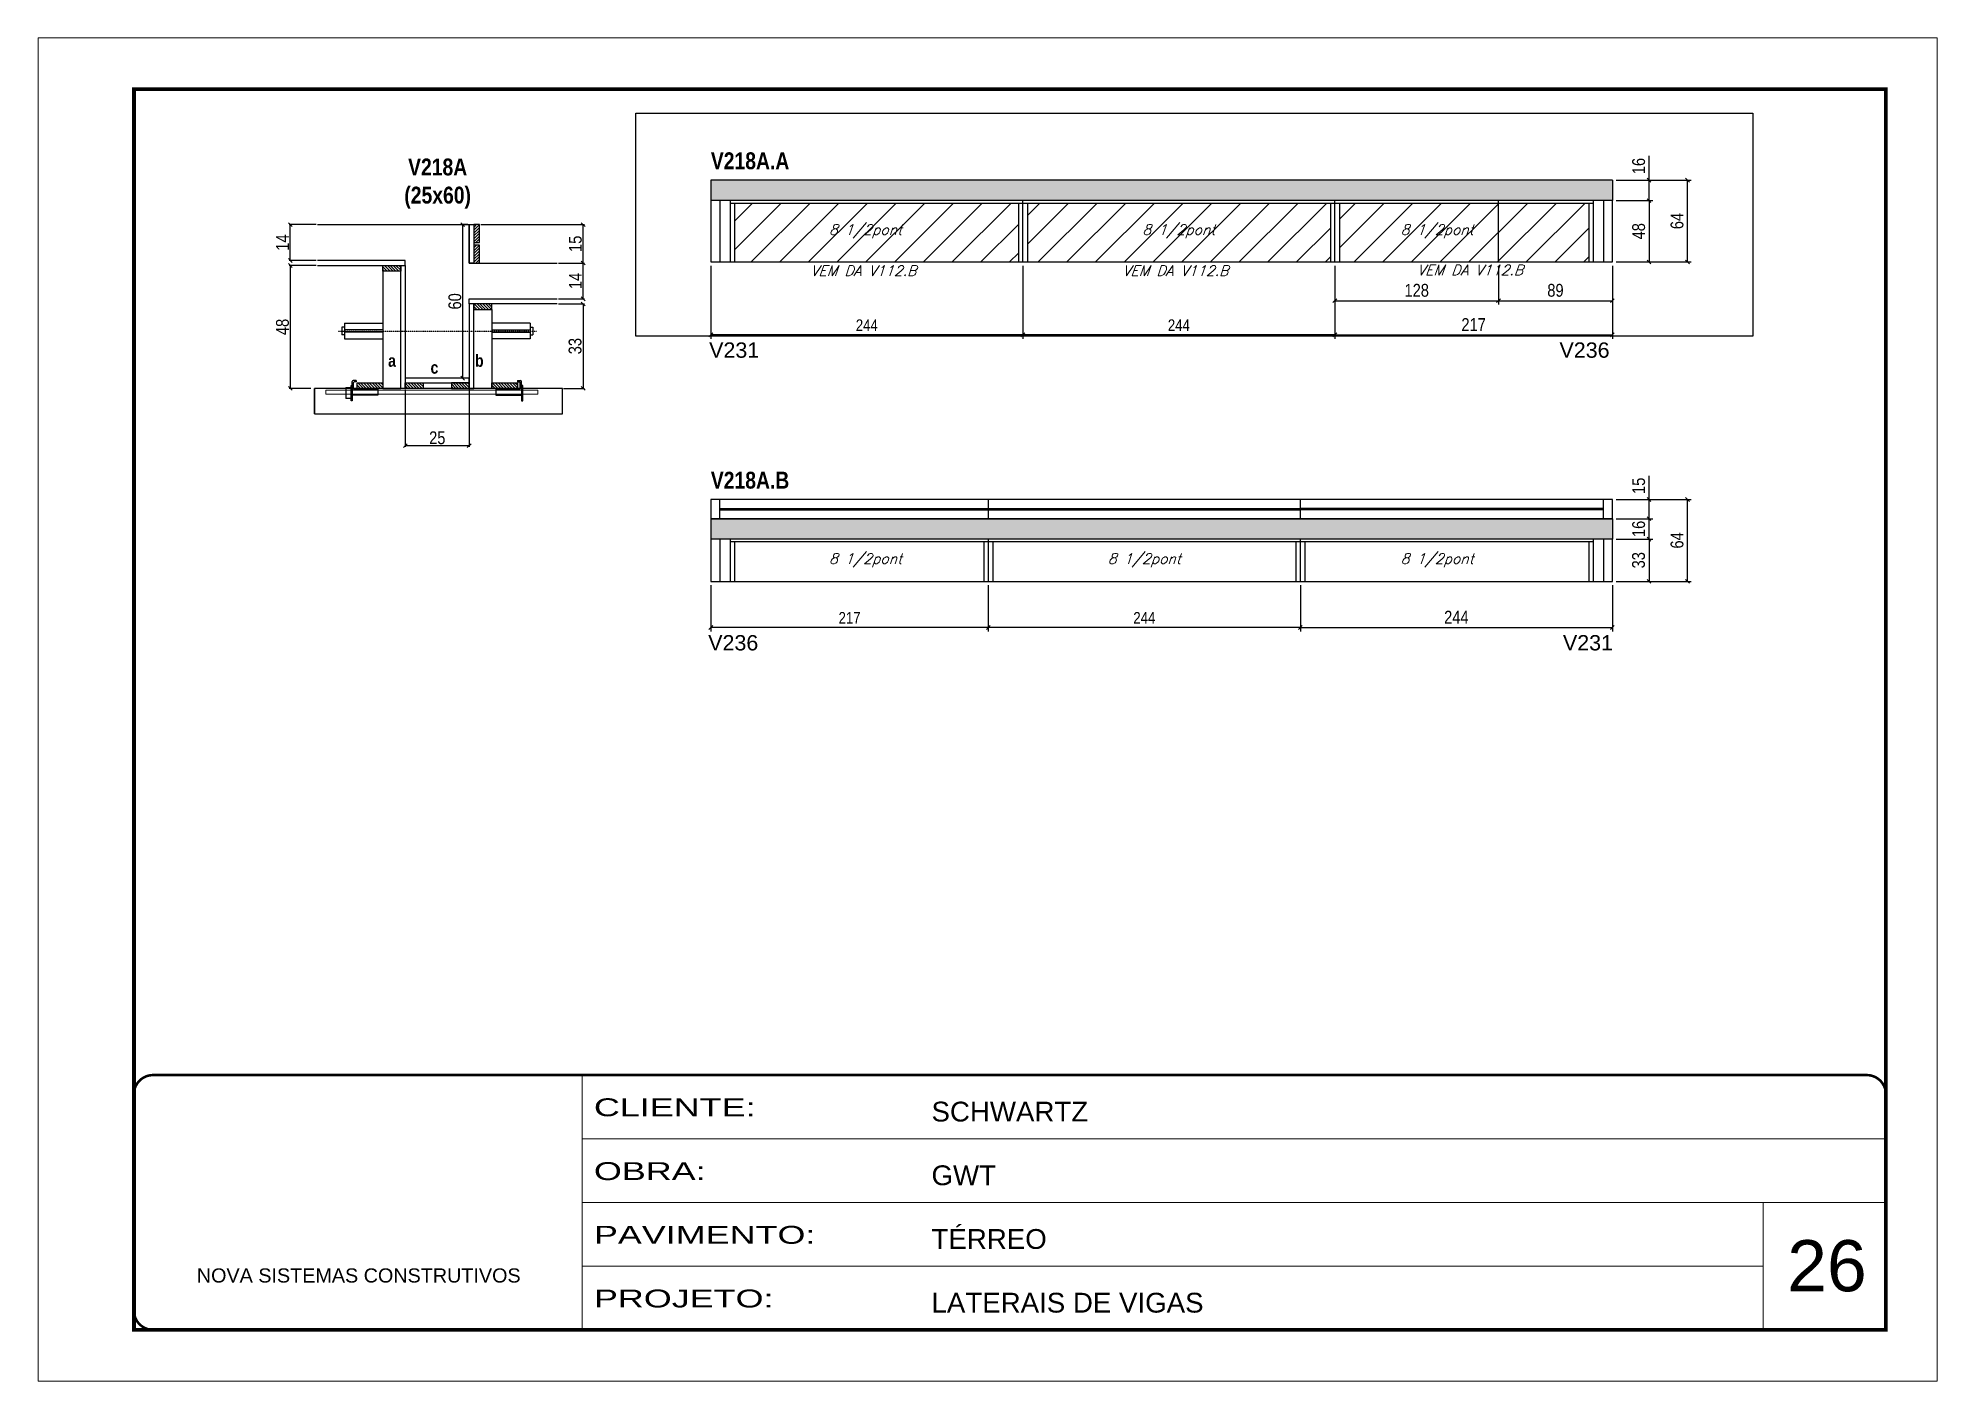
# Model space of a CAD drawing. Extents: x 2603 to 22413, y 1253 to 30260.
# Drawn here: x 4201 to 5686, y 21928 to 22978 of the extents above; entities that cross this region are included whole.
import ezdxf

# ---------------------------------------------------------------- set-up
doc = ezdxf.new("R2010")
doc.units = 0
for name, pattern in [('CONTINUO', [0]), ('DASHED', [0.75, 0.5, -0.25]), ('HIDDEN', [0.375, 0.25, -0.125])]:
    doc.linetypes.add(name, pattern=pattern)
for name, color, linetype in [('5', 5, 'Continuous'), ('barrote', 251, 'Continuous'), ('COTA', 241, 'Continuous'), ('detalhes', 4, 'Continuous'), ('NOMENCLATURA', 7, 'Continuous'), ('Painéis', 200, 'Continuous'), ('presilha', 1, 'Continuous'), ('SARR_2.2x10', 60, 'Continuous'), ('SARR_2.2x7', 40, 'Continuous'), ('SARR_3.5x7', 81, 'Continuous'), ('TENSOR', 3, 'Continuous'), ('texto', 7, 'Continuous')]:
    doc.layers.add(name, color=color, linetype=linetype)
for name, color, linetype, lineweight in [('CARIMBO', 255, 'Continuous', 9), ('CONCRETO', 251, 'Continuous', 25), ('Folhas', 255, 'Continuous', 9), ('Hachura', 251, 'Continuous', 9), ('SARRAFO DE PRESSAO', 251, 'DASHED', 9), ('SCO-___-LAJ', 2, 'Continuous', 0)]:
    doc.layers.add(name, color=color, linetype=linetype, lineweight=lineweight)
doc.styles.add('ARIAL', font='arial.ttf')
doc.styles.add('COTA TECNICA', font='techl___.ttf', dxfattribs={"height": 10})
doc.styles.add('COTA TECNICA 2X', font='techl___.ttf', dxfattribs={"height": 10})
doc.styles.add('COTA TECNICA-50', font='techl___.ttf', dxfattribs={"height": 9})
doc.styles.add('Romans', font='romans.shx')
doc.styles.get("Standard").update_dxf_attribs({"font": 'arial.ttf'})
doc.styles.add('TECNICA', font='techb___.ttf', dxfattribs={"height": 10})
doc.styles.add('Tecnologia', font='')
doc.styles.get('Tecnologia').set_extended_font_data('Forgotten Futurist')
doc.dimstyles.new('COTA PAINEL-50', dxfattribs={"dimtxt": 9, "dimasz": 3, "dimexe": 3, "dimexo": 3, "dimgap": 3, "dimtad": 1, "dimdec": 1, "dimzin": 12, "dimdsep": 46, "dimtxsty": 'COTA TECNICA-50', "dimblk1": 'OBLIQUE', "dimblk2": 'OBLIQUE', "dimsah": 1, "dimcen": 0.9, "dimclrd": 4, "dimclre": 4, "dimclrt": 240, "dimadec": 1, "dimazin": 3, "dimtfac": 1, "dimtdec": 1, "dimtmove": 0, "dimatfit": 3, "dimfxl": 1, "dimtolj": 1, "dimtzin": 12, "dimarcsym": 0})
doc.dimstyles.new('PAINEL', dxfattribs={"dimtxt": 10, "dimasz": 3, "dimexe": 3, "dimexo": 3, "dimgap": 3, "dimtad": 1, "dimdec": 1, "dimzin": 12, "dimdsep": 46, "dimtxsty": 'COTA TECNICA', "dimblk1": 'OBLIQUE', "dimblk2": 'OBLIQUE', "dimsah": 1, "dimcen": 0.9, "dimclrd": 4, "dimclre": 4, "dimclrt": 240, "dimadec": 1, "dimazin": 3, "dimtfac": 1, "dimtdec": 1, "dimtmove": 0, "dimatfit": 3, "dimfxl": 1, "dimtolj": 1, "dimtzin": 12, "dimarcsym": 0})
doc.dimstyles.new('SECAO', dxfattribs={"dimscale": 0.333333, "dimtxt": 5, "dimasz": 9, "dimexe": 3, "dimexo": 3, "dimgap": 3, "dimtad": 1, "dimdec": 1, "dimlfac": 0.5, "dimzin": 12, "dimdsep": 46, "dimtxsty": 'COTA TECNICA 2X', "dimblk1": 'OBLIQUE', "dimblk2": 'OBLIQUE', "dimsah": 1, "dimcen": 0.9, "dimclrd": 4, "dimclre": 4, "dimclrt": 240, "dimadec": 1, "dimazin": 3, "dimtfac": 1, "dimtdec": 1, "dimtmove": 0, "dimatfit": 3, "dimfxl": 1, "dimtolj": 1, "dimtzin": 12, "dimarcsym": 0})

msp = doc.modelspace()

# ---------------------------------------------------------------- texts
at = {"layer": '5', "linetype": 'Continuous'}
for s, rotation, p in [('V231', 359.99996, (4726.3, 22727.73)), ('V236', 359.99996, (5391.25, 22727.73)), ('V236', 0.00004, (4725.58, 22498.91)), ('V231', 0.00004, (5393.96, 22498.91))]:
    msp.add_text(s, height=12, rotation=rotation, dxfattribs=at).set_placement(p)
at = {"layer": 'CARIMBO', "style": 'ARIAL'}
msp.add_text('26', height=40, dxfattribs=at).set_placement((5569.33, 21997.87))
at = {"layer": 'detalhes', "style": 'TECNICA'}
for s, p in [('a', (4475.24, 22720.68)), ('c', (4508.45, 22715.26)), ('b', (4543.22, 22720.67))]:
    msp.add_text(s, height=9.6, dxfattribs=at).set_placement(p)
at = {"layer": 'NOMENCLATURA', "style": 'TECNICA'}
for s, p in [('V218A.A', (4727.63, 22875.12)), ('V218A.B', (4727.63, 22625.41))]:
    msp.add_text(s, height=13.2, dxfattribs=at).set_placement(p)
at = {"layer": 'NOMENCLATURA', "insert": (4514, 22883.48), "char_height": 13.2, "attachment_point": 2, "style": 'TECNICA'}
msp.add_mtext_dynamic_manual_height_columns('V218A\\P(25x60)', width=300.2766, gutter_width=1, heights=[0], dxfattribs=at)
at = {"layer": 'texto', "color": 2, "char_height": 8, "attachment_point": 5, "style": 'Romans'}
for s, insert in [('{\\Q19;\\C256;8 1/2pont}', (4848.63, 22826.6)), ('{\\Q19;\\C256;8 1/2pont}', (5093.63, 22826.6)), ('{\\Q19;\\C256;8 1/2pont}', (5295.63, 22826.6)), ('{\\Q19;\\C256;VEM DA V112.B}', (4846.89, 22795.8)), ('{\\Q19;\\C256;VEM DA V112.B}', (5090.89, 22795.8)), ('{\\Q19;\\C256;VEM DA V112.B}', (5321.39, 22796.31)), ('{\\Q19;\\C256;8 1/2pont}', (4848.63, 22569.39)), ('{\\Q19;\\C256;8 1/2pont}', (5066.63, 22569.39)), ('{\\Q19;\\C256;8 1/2pont}', (5295.63, 22569.39))]:
    msp.add_mtext(s, dxfattribs=dict(at, insert=insert))

# ---------------------------------------------------------------- blocks, each defined once
blk = doc.blocks.new('9999999999')
at = {"color": 30, "linetype": 'CONTINUO'}
for p, q in [((98564.6, 34230.2), (98564.6, 34429.4)), ((98564.6, 34379.6), (99584, 34379.6)), ((98564.6, 34329.8), (99488, 34329.8)), ((99584, 34329.8), (99488, 34329.8)), ((99488, 34329.8), (99488, 34230.2)), ((98564.6, 34280), (99488, 34280))]:
    blk.add_line(p, q, dxfattribs=at)
at = {"color": 30, "linetype": 'CONTINUO', "const_width": 2}
blk.add_lwpolyline([(99584, 34230.2), (99584, 34414.4, 0.414214), (99569, 34429.4), (98229, 34429.4, 0.414214), (98214, 34414.4), (98214, 34245.2, 0.414214), (98229, 34230.2), (99584, 34230.2)], format="xyb", dxfattribs=at)
at = {"layer": 'Folhas'}
blk.add_lwpolyline([(98139, 34190.2), (99624, 34190.2), (99624, 35240.2), (98139, 35240.2)], close=True, dxfattribs=at)
at = {"layer": 'Folhas', "color": 30, "const_width": 3}
blk.add_lwpolyline([(98214, 34230.2), (99584, 34230.2), (99584, 35200.2), (98214, 35200.2)], close=True, dxfattribs=at)
at = {"color": 7, "linetype": 'Continuous', "ltscale": 5, "style": 'ARIAL'}
for s, height, p in [('SCHWARTZ', 15.48, (98837.7, 34393.1)), ('GWT', 15.48, (98837.7, 34343.3)), ('TÉRREO', 15.48, (98837.7, 34293.5)), ('NOVA SISTEMAS CONSTRUTIVOS', 11.059, (98263.2, 34267.2)), ('LATERAIS DE VIGAS', 15.483, (98837.7, 34243.7))]:
    blk.add_text(s, height=height, dxfattribs=at).set_placement(p)
at = {"layer": 'Folhas', "color": 7, "style": 'Tecnologia', "width": 1.5}
for s, p in [('CLIENTE:', (98573.7, 34397.2)), ('OBRA:', (98573.7, 34347.3)), ('PAVIMENTO:', (98573.7, 34297.5)), ('PROJETO:', (98573.7, 34247.7))]:
    blk.add_text(s, height=14, dxfattribs=at).set_placement(p)
blk = doc.blocks.new('PRESILHA METÁLICA 1')
at = {"layer": 'presilha'}
for p, q in [((0, 13), (6, 13)), ((0, 13), (0, 0)), ((6, 0), (0, 0)), ((6, 15.5), (7.5, 15.5)), ((6, -2.5), (6, 15.5)), ((6, 13), (6, 0)), ((7.5, 10.6), (7.5, 19.9)), ((7.5, 15.5), (7.5, -2.5)), ((37.5, 4.1), (7.5, 4.1)), ((12, 21), (8.6, 21)), ((9, 11.6), (9, 18.9)), ((12, 19.5), (9.6, 19.5)), ((37.5, 11), (9.6, 11)), ((12, 21), (12, 19.5)), ((37.5, 11), (37.5, 4.1)), ((7.5, -2.5), (6, -2.5))]:
    blk.add_line(p, q, dxfattribs=at)
for centre, radius, start, end in [((8.6, 19.9), 1.14, 90, 180), ((9.6, 18.9), 0.57, 90, 180), ((9.6, 11.6), 0.57, 180, 270)]:
    blk.add_arc(centre, radius, start, end, dxfattribs=at)
blk = doc.blocks.new('PRESILHA METÁLICA 2')
at = {"layer": 'presilha'}
for p, q in [((-5.2, 23.5), (-5.2, 22)), ((-5.2, 23.5), (-1.9, 23.5)), ((-0.8, 14.6), (-0.8, 22.4)), ((-30.8, 13.5), (-30.8, 6.6)), ((-30.8, 13.5), (-2.8, 13.5)), ((-30.8, 6.6), (-0.8, 6.6)), ((-5.2, 22), (-2.8, 22)), ((-2.2, 14.1), (-2.2, 21.4)), ((0.8, 18), (-0.8, 18)), ((-0.8, 18), (-0.8, 0)), ((-0.8, 0), (0.8, 0)), ((0.8, 0), (0.8, 18))]:
    blk.add_line(p, q, dxfattribs=at)
for centre, radius, start, end in [((-1.9, 22.4), 1.14, 0, 90), ((-2.8, 21.4), 0.57, 0, 90), ((-2.8, 14.1), 0.57, 270, 0)]:
    blk.add_arc(centre, radius, start, end, dxfattribs=at)
blk = doc.blocks.new('_Oblique')
at = {"color": 0, "linetype": 'ByBlock', "lineweight": -2}
blk.add_line((-0.5, -0.5), (0.5, 0.5), dxfattribs=at)
blk = doc.blocks.new('*D487')
at = {"layer": 'COTA', "color": 4, "lineweight": -2, "transparency": 16777216}
for p, q in [((4608.4, 22769.8), (4628.8, 22769.8)), ((4627.8, 22769.8), (4627.8, 22703.8)), ((4612.5, 22703.8), (4628.8, 22703.8))]:
    blk.add_line(p, q, dxfattribs=at)
at = {"layer": 'Defpoints', "color": 0, "transparency": 16777216}
for p in [(4607.4, 22769.8), (4611.5, 22703.8), (4627.8, 22703.8)]:
    blk.add_point(p, dxfattribs=at)
at = {"layer": 'COTA', "color": 4, "lineweight": -2, "transparency": 16777216, "xscale": 3, "yscale": 3, "zscale": 3}
for p, rotation in [((4627.8, 22769.8), 90), ((4627.8, 22703.8), 270)]:
    blk.add_blockref('_Oblique', p, dxfattribs=dict(at, rotation=rotation))
at = {"layer": 'COTA', "color": 240, "transparency": 16777216, "insert": (4621.5, 22736.8), "char_height": 10, "attachment_point": 5, "rotation": 90, "style": 'COTA TECNICA 2X'}
blk.add_mtext('\\A1;33', dxfattribs=at)
blk = doc.blocks.new('*D488')
at = {"layer": 'COTA', "color": 4, "lineweight": -2, "transparency": 16777216}
for p, q in [((4608.4, 22801.8), (4628.8, 22801.8)), ((4627.8, 22773.8), (4627.8, 22801.8)), ((4608.4, 22773.8), (4628.8, 22773.8))]:
    blk.add_line(p, q, dxfattribs=at)
at = {"layer": 'Defpoints', "color": 0, "transparency": 16777216}
for p in [(4607.4, 22801.8), (4627.8, 22801.8), (4607.4, 22773.8)]:
    blk.add_point(p, dxfattribs=at)
at = {"layer": 'COTA', "color": 4, "lineweight": -2, "transparency": 16777216, "xscale": 3, "yscale": 3, "zscale": 3}
for p, rotation in [((4627.8, 22801.8), 90), ((4627.8, 22773.8), 270)]:
    blk.add_blockref('_Oblique', p, dxfattribs=dict(at, rotation=rotation))
at = {"layer": 'COTA', "color": 240, "transparency": 16777216, "insert": (4621.7, 22787.8), "char_height": 10, "attachment_point": 5, "rotation": 90, "style": 'COTA TECNICA 2X'}
blk.add_mtext('\\A1;14', dxfattribs=at)
blk = doc.blocks.new('*D489')
at = {"layer": 'COTA', "color": 4, "lineweight": -2, "transparency": 16777216}
for p, q in [((4419, 22799.8), (4397.8, 22799.8)), ((4398.8, 22799.8), (4398.8, 22703.8)), ((4414.9, 22703.8), (4397.8, 22703.8))]:
    blk.add_line(p, q, dxfattribs=at)
at = {"layer": 'Defpoints', "color": 0, "transparency": 16777216}
for p in [(4420, 22799.8), (4398.8, 22703.8), (4415.9, 22703.8)]:
    blk.add_point(p, dxfattribs=at)
at = {"layer": 'COTA', "color": 4, "lineweight": -2, "transparency": 16777216, "xscale": 3, "yscale": 3, "zscale": 3}
for p, rotation in [((4398.8, 22799.8), 90), ((4398.8, 22703.8), 270)]:
    blk.add_blockref('_Oblique', p, dxfattribs=dict(at, rotation=rotation))
at = {"layer": 'COTA', "color": 240, "transparency": 16777216, "insert": (4392.7, 22751.8), "char_height": 10, "attachment_point": 5, "rotation": 90, "style": 'COTA TECNICA 2X'}
blk.add_mtext('\\A1;48', dxfattribs=at)
blk = doc.blocks.new('*D2631')
at = {"layer": 'COTA', "color": 4, "lineweight": -2, "transparency": 16777216}
for p, q in [((4537.7, 22831.8), (4532.6, 22831.8)), ((4533.6, 22711.8), (4533.6, 22831.8)), ((4537.7, 22711.8), (4532.6, 22711.8))]:
    blk.add_line(p, q, dxfattribs=at)
at = {"layer": 'Defpoints', "color": 0, "transparency": 16777216}
for p in [(4533.6, 22831.8), (4538.7, 22831.8), (4538.7, 22711.8)]:
    blk.add_point(p, dxfattribs=at)
at = {"layer": 'COTA', "color": 4, "lineweight": -2, "transparency": 16777216, "xscale": 3, "yscale": 3, "zscale": 3}
for p, rotation in [((4533.6, 22831.8), 90), ((4533.6, 22711.8), 270)]:
    blk.add_blockref('_Oblique', p, dxfattribs=dict(at, rotation=rotation))
at = {"layer": 'COTA', "color": 240, "transparency": 16777216, "insert": (4527.5, 22771.8), "char_height": 10, "attachment_point": 5, "rotation": 90, "style": 'COTA TECNICA 2X'}
blk.add_mtext('\\A1;60', dxfattribs=at)
blk = doc.blocks.new('*D2632')
at = {"layer": 'COTA', "color": 4, "lineweight": -2, "transparency": 16777216}
for p, q in [((4419, 22831.8), (4397.8, 22831.8)), ((4398.8, 22803.8), (4398.8, 22831.8)), ((4419, 22803.8), (4397.8, 22803.8))]:
    blk.add_line(p, q, dxfattribs=at)
at = {"layer": 'Defpoints', "color": 0, "transparency": 16777216}
for p in [(4398.8, 22831.8), (4420, 22831.8), (4420, 22803.8)]:
    blk.add_point(p, dxfattribs=at)
at = {"layer": 'COTA', "color": 4, "lineweight": -2, "transparency": 16777216, "xscale": 3, "yscale": 3, "zscale": 3}
for p, rotation in [((4398.8, 22831.8), 90), ((4398.8, 22803.8), 270)]:
    blk.add_blockref('_Oblique', p, dxfattribs=dict(at, rotation=rotation))
at = {"layer": 'COTA', "color": 240, "transparency": 16777216, "insert": (4392.7, 22817.8), "char_height": 10, "attachment_point": 5, "rotation": 90, "style": 'COTA TECNICA 2X'}
blk.add_mtext('\\A1;14', dxfattribs=at)
blk = doc.blocks.new('*D2633')
at = {"layer": 'COTA', "color": 4, "lineweight": -2, "transparency": 16777216}
for p, q in [((4488.7, 22702.8), (4488.7, 22658)), ((4538.7, 22702.8), (4538.7, 22658)), ((4488.7, 22659), (4538.7, 22659))]:
    blk.add_line(p, q, dxfattribs=at)
at = {"layer": 'Defpoints', "color": 0, "transparency": 16777216}
for p in [(4488.7, 22703.8), (4538.7, 22703.8), (4538.7, 22659)]:
    blk.add_point(p, dxfattribs=at)
at = {"layer": 'COTA', "color": 4, "lineweight": -2, "transparency": 16777216, "xscale": 3, "yscale": 3, "zscale": 3, "rotation": 180}
blk.add_blockref('_Oblique', (4488.7, 22659), dxfattribs=at)
at = {"layer": 'COTA', "color": 4, "lineweight": -2, "transparency": 16777216, "xscale": 3, "yscale": 3, "zscale": 3}
blk.add_blockref('_Oblique', (4538.7, 22659), dxfattribs=at)
at = {"layer": 'COTA', "color": 240, "transparency": 16777216, "insert": (4513.7, 22665.1), "char_height": 10, "attachment_point": 5, "style": 'COTA TECNICA 2X'}
blk.add_mtext('\\A1;25', dxfattribs=at)
blk = doc.blocks.new('*D2634')
at = {"layer": 'COTA', "color": 4, "lineweight": -2, "transparency": 16777216}
for p, q in [((4547.7, 22831.8), (4628.8, 22831.8)), ((4627.8, 22801.8), (4627.8, 22831.8)), ((4608.4, 22801.8), (4628.8, 22801.8))]:
    blk.add_line(p, q, dxfattribs=at)
at = {"layer": 'Defpoints', "color": 0, "transparency": 16777216}
for p in [(4546.7, 22831.8), (4627.8, 22831.8), (4607.4, 22801.8)]:
    blk.add_point(p, dxfattribs=at)
at = {"layer": 'COTA', "color": 4, "lineweight": -2, "transparency": 16777216, "xscale": 3, "yscale": 3, "zscale": 3}
for p, rotation in [((4627.8, 22831.8), 90), ((4627.8, 22801.8), 270)]:
    blk.add_blockref('_Oblique', p, dxfattribs=dict(at, rotation=rotation))
at = {"layer": 'COTA', "color": 240, "transparency": 16777216, "insert": (4621.7, 22816.8), "char_height": 10, "attachment_point": 5, "rotation": 90, "style": 'COTA TECNICA 2X'}
blk.add_mtext('\\A1;15', dxfattribs=at)
blk = doc.blocks.new('*D490')
at = {"layer": 'COTA', "color": 4, "linetype": 'ByBlock', "lineweight": -2, "transparency": 16777216}
for p, q in [((4971.6, 22799.6), (4971.6, 22742.6)), ((5215.6, 22799.6), (5215.6, 22742.6)), ((5215.6, 22745.6), (4971.6, 22745.6))]:
    blk.add_line(p, q, dxfattribs=at)
at = {"layer": 'Defpoints', "color": 0, "linetype": 'ByBlock', "transparency": 16777216}
for p in [(4971.6, 22802.6), (5215.6, 22802.6), (4971.6, 22745.6)]:
    blk.add_point(p, dxfattribs=at)
at = {"layer": 'COTA', "color": 4, "linetype": 'ByBlock', "lineweight": -2, "transparency": 16777216, "xscale": 3, "yscale": 3, "zscale": 3, "rotation": 180}
blk.add_blockref('_Oblique', (4971.6, 22745.6), dxfattribs=at)
at = {"layer": 'COTA', "color": 4, "linetype": 'ByBlock', "lineweight": -2, "transparency": 16777216, "xscale": 3, "yscale": 3, "zscale": 3}
blk.add_blockref('_Oblique', (5215.6, 22745.6), dxfattribs=at)
at = {"layer": 'COTA', "color": 240, "linetype": 'ByBlock', "transparency": 16777216, "insert": (5093.6, 22753.2), "char_height": 9, "attachment_point": 5, "style": 'COTA TECNICA-50'}
blk.add_mtext('\\A1;244', dxfattribs=at)
blk = doc.blocks.new('*D2635')
at = {"layer": 'COTA', "color": 4, "linetype": 'ByBlock', "lineweight": -2, "transparency": 16777216}
for p, q in [((4727.6, 22799.6), (4727.6, 22742.6)), ((4971.6, 22799.6), (4971.6, 22742.6)), ((4971.6, 22745.6), (4727.6, 22745.6))]:
    blk.add_line(p, q, dxfattribs=at)
at = {"layer": 'Defpoints', "color": 0, "linetype": 'ByBlock', "transparency": 16777216}
for p in [(4727.6, 22802.6), (4971.6, 22802.6), (4727.6, 22745.6)]:
    blk.add_point(p, dxfattribs=at)
at = {"layer": 'COTA', "color": 4, "linetype": 'ByBlock', "lineweight": -2, "transparency": 16777216, "xscale": 3, "yscale": 3, "zscale": 3, "rotation": 180}
blk.add_blockref('_Oblique', (4727.6, 22745.6), dxfattribs=at)
at = {"layer": 'COTA', "color": 4, "linetype": 'ByBlock', "lineweight": -2, "transparency": 16777216, "xscale": 3, "yscale": 3, "zscale": 3}
blk.add_blockref('_Oblique', (4971.6, 22745.6), dxfattribs=at)
at = {"layer": 'COTA', "color": 240, "linetype": 'ByBlock', "transparency": 16777216, "insert": (4849.6, 22753.2), "char_height": 9, "attachment_point": 5, "style": 'COTA TECNICA-50'}
blk.add_mtext('\\A1;244', dxfattribs=at)
blk = doc.blocks.new('*D2636')
at = {"layer": 'COTA', "color": 4, "linetype": 'ByBlock', "lineweight": -2, "transparency": 16777216}
for p, q in [((5215.6, 22799.6), (5215.6, 22742.6)), ((5432.6, 22799.6), (5432.6, 22742.6)), ((5215.6, 22745.6), (5432.6, 22745.6))]:
    blk.add_line(p, q, dxfattribs=at)
at = {"layer": 'Defpoints', "color": 0, "linetype": 'ByBlock', "transparency": 16777216}
for p in [(5215.6, 22802.6), (5432.6, 22802.6), (5432.6, 22745.6)]:
    blk.add_point(p, dxfattribs=at)
at = {"layer": 'COTA', "color": 4, "linetype": 'ByBlock', "lineweight": -2, "transparency": 16777216, "xscale": 3, "yscale": 3, "zscale": 3, "rotation": 180}
blk.add_blockref('_Oblique', (5215.6, 22745.6), dxfattribs=at)
at = {"layer": 'COTA', "color": 4, "linetype": 'ByBlock', "lineweight": -2, "transparency": 16777216, "xscale": 3, "yscale": 3, "zscale": 3}
blk.add_blockref('_Oblique', (5432.6, 22745.6), dxfattribs=at)
at = {"layer": 'COTA', "color": 240, "linetype": 'ByBlock', "transparency": 16777216, "insert": (5324.1, 22753.7), "char_height": 10, "attachment_point": 5, "style": 'COTA TECNICA'}
blk.add_mtext('\\A1;217', dxfattribs=at)
blk = doc.blocks.new('*D2637')
at = {"layer": 'COTA', "color": 4, "linetype": 'ByBlock', "lineweight": -2, "transparency": 16777216}
for p, q in [((5435.6, 22850.6), (5464.3, 22850.6)), ((5461.3, 22850.6), (5461.3, 22802.6)), ((5435.6, 22802.6), (5464.3, 22802.6))]:
    blk.add_line(p, q, dxfattribs=at)
at = {"layer": 'Defpoints', "color": 0, "linetype": 'ByBlock', "transparency": 16777216}
for p in [(5432.6, 22850.6), (5432.6, 22802.6), (5461.3, 22802.6)]:
    blk.add_point(p, dxfattribs=at)
at = {"layer": 'COTA', "color": 4, "linetype": 'ByBlock', "lineweight": -2, "transparency": 16777216, "xscale": 3, "yscale": 3, "zscale": 3}
for p, rotation in [((5461.3, 22850.6), 90), ((5461.3, 22802.6), 270)]:
    blk.add_blockref('_Oblique', p, dxfattribs=dict(at, rotation=rotation))
at = {"layer": 'COTA', "color": 240, "linetype": 'ByBlock', "transparency": 16777216, "insert": (5453.2, 22826.6), "char_height": 10, "attachment_point": 5, "rotation": 90, "style": 'COTA TECNICA'}
blk.add_mtext('\\A1;48', dxfattribs=at)
blk = doc.blocks.new('*D2638')
at = {"layer": 'COTA', "color": 4, "linetype": 'ByBlock', "lineweight": -2, "transparency": 16777216}
for p, q in [((5461.3, 22866.6), (5461.3, 22885.6)), ((5435.6, 22866.6), (5464.3, 22866.6)), ((5461.3, 22850.6), (5461.3, 22866.6)), ((5435.6, 22850.6), (5464.3, 22850.6))]:
    blk.add_line(p, q, dxfattribs=at)
at = {"layer": 'Defpoints', "color": 0, "linetype": 'ByBlock', "transparency": 16777216}
for p in [(5432.6, 22866.6), (5461.3, 22866.6), (5432.6, 22850.6)]:
    blk.add_point(p, dxfattribs=at)
at = {"layer": 'COTA', "color": 4, "linetype": 'ByBlock', "lineweight": -2, "transparency": 16777216, "xscale": 3, "yscale": 3, "zscale": 3}
for p, rotation in [((5461.3, 22866.6), 90), ((5461.3, 22850.6), 270)]:
    blk.add_blockref('_Oblique', p, dxfattribs=dict(at, rotation=rotation))
at = {"layer": 'COTA', "color": 240, "linetype": 'ByBlock', "transparency": 16777216, "insert": (5453.2, 22877.6), "char_height": 10, "attachment_point": 5, "rotation": 90, "style": 'COTA TECNICA'}
blk.add_mtext('\\A1;16', dxfattribs=at)
blk = doc.blocks.new('*D2639')
at = {"layer": 'COTA', "color": 4, "linetype": 'ByBlock', "lineweight": -2, "transparency": 16777216}
for p, q in [((5435.6, 22866.6), (5494.3, 22866.6)), ((5491.3, 22802.6), (5491.3, 22866.6)), ((5435.6, 22802.6), (5494.3, 22802.6))]:
    blk.add_line(p, q, dxfattribs=at)
at = {"layer": 'Defpoints', "color": 0, "linetype": 'ByBlock', "transparency": 16777216}
for p in [(5432.6, 22866.6), (5491.3, 22866.6), (5432.6, 22802.6)]:
    blk.add_point(p, dxfattribs=at)
at = {"layer": 'COTA', "color": 4, "linetype": 'ByBlock', "lineweight": -2, "transparency": 16777216, "xscale": 3, "yscale": 3, "zscale": 3}
for p, rotation in [((5491.3, 22866.6), 90), ((5491.3, 22802.6), 270)]:
    blk.add_blockref('_Oblique', p, dxfattribs=dict(at, rotation=rotation))
at = {"layer": 'COTA', "color": 240, "linetype": 'ByBlock', "transparency": 16777216, "insert": (5483.2, 22834.6), "char_height": 10, "attachment_point": 5, "rotation": 90, "style": 'COTA TECNICA'}
blk.add_mtext('\\A1;64', dxfattribs=at)
blk = doc.blocks.new('*D491')
at = {"layer": 'COTA', "color": 4, "linetype": 'ByBlock', "lineweight": -2, "transparency": 16777216}
for p, q in [((4944.6, 22549.9), (4944.6, 22513.8)), ((5188.6, 22549.9), (5188.6, 22513.8)), ((5188.6, 22516.8), (4944.6, 22516.8))]:
    blk.add_line(p, q, dxfattribs=at)
at = {"layer": 'Defpoints', "color": 0, "linetype": 'ByBlock', "transparency": 16777216}
for p in [(4944.6, 22552.9), (5188.6, 22552.9), (4944.6, 22516.8)]:
    blk.add_point(p, dxfattribs=at)
at = {"layer": 'COTA', "color": 4, "linetype": 'ByBlock', "lineweight": -2, "transparency": 16777216, "xscale": 3, "yscale": 3, "zscale": 3, "rotation": 180}
blk.add_blockref('_Oblique', (4944.6, 22516.8), dxfattribs=at)
at = {"layer": 'COTA', "color": 4, "linetype": 'ByBlock', "lineweight": -2, "transparency": 16777216, "xscale": 3, "yscale": 3, "zscale": 3}
blk.add_blockref('_Oblique', (5188.6, 22516.8), dxfattribs=at)
at = {"layer": 'COTA', "color": 240, "linetype": 'ByBlock', "transparency": 16777216, "insert": (5066.6, 22524.4), "char_height": 9, "attachment_point": 5, "style": 'COTA TECNICA-50'}
blk.add_mtext('\\A1;244', dxfattribs=at)
blk = doc.blocks.new('*D2640')
at = {"layer": 'COTA', "color": 4, "linetype": 'ByBlock', "lineweight": -2, "transparency": 16777216}
for p, q in [((4727.6, 22549.9), (4727.6, 22513.8)), ((4944.6, 22549.9), (4944.6, 22513.8)), ((4944.6, 22516.8), (4727.6, 22516.8))]:
    blk.add_line(p, q, dxfattribs=at)
at = {"layer": 'Defpoints', "color": 0, "linetype": 'ByBlock', "transparency": 16777216}
for p in [(4727.6, 22552.9), (4944.6, 22552.9), (4727.6, 22516.8)]:
    blk.add_point(p, dxfattribs=at)
at = {"layer": 'COTA', "color": 4, "linetype": 'ByBlock', "lineweight": -2, "transparency": 16777216, "xscale": 3, "yscale": 3, "zscale": 3, "rotation": 180}
blk.add_blockref('_Oblique', (4727.6, 22516.8), dxfattribs=at)
at = {"layer": 'COTA', "color": 4, "linetype": 'ByBlock', "lineweight": -2, "transparency": 16777216, "xscale": 3, "yscale": 3, "zscale": 3}
blk.add_blockref('_Oblique', (4944.6, 22516.8), dxfattribs=at)
at = {"layer": 'COTA', "color": 240, "linetype": 'ByBlock', "transparency": 16777216, "insert": (4836.1, 22524.4), "char_height": 9, "attachment_point": 5, "style": 'COTA TECNICA-50'}
blk.add_mtext('\\A1;217', dxfattribs=at)
blk = doc.blocks.new('*D2547')
at = {"layer": 'COTA', "color": 4, "linetype": 'ByBlock', "lineweight": -2, "transparency": 16777216}
for p, q in [((5188.6, 22549.9), (5188.6, 22513.8)), ((5432.6, 22549.9), (5432.6, 22513.8)), ((5188.6, 22516.8), (5432.6, 22516.8))]:
    blk.add_line(p, q, dxfattribs=at)
at = {"layer": 'Defpoints', "color": 0, "linetype": 'ByBlock', "transparency": 16777216}
for p in [(5188.6, 22552.9), (5432.6, 22552.9), (5432.6, 22516.8)]:
    blk.add_point(p, dxfattribs=at)
at = {"layer": 'COTA', "color": 4, "linetype": 'ByBlock', "lineweight": -2, "transparency": 16777216, "xscale": 3, "yscale": 3, "zscale": 3, "rotation": 180}
blk.add_blockref('_Oblique', (5188.6, 22516.8), dxfattribs=at)
at = {"layer": 'COTA', "color": 4, "linetype": 'ByBlock', "lineweight": -2, "transparency": 16777216, "xscale": 3, "yscale": 3, "zscale": 3}
blk.add_blockref('_Oblique', (5432.6, 22516.8), dxfattribs=at)
at = {"layer": 'COTA', "color": 240, "linetype": 'ByBlock', "transparency": 16777216, "insert": (5310.6, 22524.9), "char_height": 10, "attachment_point": 5, "style": 'COTA TECNICA'}
blk.add_mtext('\\A1;244', dxfattribs=at)
blk = doc.blocks.new('*D2548')
at = {"layer": 'COTA', "color": 4, "linetype": 'ByBlock', "lineweight": -2, "transparency": 16777216}
for p, q in [((5435.6, 22585.9), (5464.3, 22585.9)), ((5461.3, 22585.9), (5461.3, 22552.9)), ((5435.6, 22552.9), (5464.3, 22552.9))]:
    blk.add_line(p, q, dxfattribs=at)
at = {"layer": 'Defpoints', "color": 0, "linetype": 'ByBlock', "transparency": 16777216}
for p in [(5432.6, 22585.9), (5432.6, 22552.9), (5461.3, 22552.9)]:
    blk.add_point(p, dxfattribs=at)
at = {"layer": 'COTA', "color": 4, "linetype": 'ByBlock', "lineweight": -2, "transparency": 16777216, "xscale": 3, "yscale": 3, "zscale": 3}
for p, rotation in [((5461.3, 22585.9), 90), ((5461.3, 22552.9), 270)]:
    blk.add_blockref('_Oblique', p, dxfattribs=dict(at, rotation=rotation))
at = {"layer": 'COTA', "color": 240, "linetype": 'ByBlock', "transparency": 16777216, "insert": (5453.1, 22569.4), "char_height": 10, "attachment_point": 5, "rotation": 90, "style": 'COTA TECNICA'}
blk.add_mtext('\\A1;33', dxfattribs=at)
blk = doc.blocks.new('*D2549')
at = {"layer": 'COTA', "color": 4, "linetype": 'ByBlock', "lineweight": -2, "transparency": 16777216}
for p, q in [((5435.6, 22601.9), (5464.3, 22601.9)), ((5461.3, 22585.9), (5461.3, 22601.9)), ((5435.6, 22585.9), (5464.3, 22585.9))]:
    blk.add_line(p, q, dxfattribs=at)
at = {"layer": 'Defpoints', "color": 0, "linetype": 'ByBlock', "transparency": 16777216}
for p in [(5432.6, 22601.9), (5461.3, 22601.9), (5432.6, 22585.9)]:
    blk.add_point(p, dxfattribs=at)
at = {"layer": 'COTA', "color": 4, "linetype": 'ByBlock', "lineweight": -2, "transparency": 16777216, "xscale": 3, "yscale": 3, "zscale": 3}
for p, rotation in [((5461.3, 22601.9), 90), ((5461.3, 22585.9), 270)]:
    blk.add_blockref('_Oblique', p, dxfattribs=dict(at, rotation=rotation))
at = {"layer": 'COTA', "color": 240, "linetype": 'ByBlock', "transparency": 16777216, "insert": (5453.2, 22593.9), "char_height": 10, "attachment_point": 5, "rotation": 90, "style": 'COTA TECNICA'}
blk.add_mtext('\\A1;16', dxfattribs=at)
blk = doc.blocks.new('*D2550')
at = {"layer": 'COTA', "color": 4, "linetype": 'ByBlock', "lineweight": -2, "transparency": 16777216}
for p, q in [((5435.6, 22616.9), (5494.3, 22616.9)), ((5491.3, 22552.9), (5491.3, 22616.9)), ((5435.6, 22552.9), (5494.3, 22552.9))]:
    blk.add_line(p, q, dxfattribs=at)
at = {"layer": 'Defpoints', "color": 0, "linetype": 'ByBlock', "transparency": 16777216}
for p in [(5432.6, 22616.9), (5491.3, 22616.9), (5432.6, 22552.9)]:
    blk.add_point(p, dxfattribs=at)
at = {"layer": 'COTA', "color": 4, "linetype": 'ByBlock', "lineweight": -2, "transparency": 16777216, "xscale": 3, "yscale": 3, "zscale": 3}
for p, rotation in [((5491.3, 22616.9), 90), ((5491.3, 22552.9), 270)]:
    blk.add_blockref('_Oblique', p, dxfattribs=dict(at, rotation=rotation))
at = {"layer": 'COTA', "color": 240, "linetype": 'ByBlock', "transparency": 16777216, "insert": (5483.2, 22584.9), "char_height": 10, "attachment_point": 5, "rotation": 90, "style": 'COTA TECNICA'}
blk.add_mtext('\\A1;64', dxfattribs=at)
blk = doc.blocks.new('*D2551')
at = {"layer": 'COTA', "color": 4, "linetype": 'ByBlock', "lineweight": -2, "transparency": 16777216}
for p, q in [((5461.3, 22616.9), (5461.3, 22635.3)), ((5435.6, 22616.9), (5464.3, 22616.9)), ((5461.3, 22601.9), (5461.3, 22616.9)), ((5435.6, 22601.9), (5464.3, 22601.9))]:
    blk.add_line(p, q, dxfattribs=at)
at = {"layer": 'Defpoints', "color": 0, "linetype": 'ByBlock', "transparency": 16777216}
for p in [(5432.6, 22616.9), (5461.3, 22616.9), (5432.6, 22601.9)]:
    blk.add_point(p, dxfattribs=at)
at = {"layer": 'COTA', "color": 4, "linetype": 'ByBlock', "lineweight": -2, "transparency": 16777216, "xscale": 3, "yscale": 3, "zscale": 3}
for p, rotation in [((5461.3, 22616.9), 90), ((5461.3, 22601.9), 270)]:
    blk.add_blockref('_Oblique', p, dxfattribs=dict(at, rotation=rotation))
at = {"layer": 'COTA', "color": 240, "linetype": 'ByBlock', "transparency": 16777216, "insert": (5453.2, 22627.6), "char_height": 10, "attachment_point": 5, "rotation": 90, "style": 'COTA TECNICA'}
blk.add_mtext('\\A1;15', dxfattribs=at)
blk = doc.blocks.new('*D1618')
at = {"layer": 'COTA', "color": 4, "linetype": 'ByBlock', "lineweight": -2, "transparency": 16777216}
for p, q in [((5215.6, 22799.6), (5215.6, 22769.3)), ((5343.6, 22799.6), (5343.6, 22769.3)), ((5215.6, 22772.3), (5343.6, 22772.3))]:
    blk.add_line(p, q, dxfattribs=at)
at = {"layer": 'Defpoints', "color": 0, "linetype": 'ByBlock', "transparency": 16777216}
for p in [(5215.6, 22802.6), (5343.6, 22802.6), (5343.6, 22772.3)]:
    blk.add_point(p, dxfattribs=at)
at = {"layer": 'COTA', "color": 4, "linetype": 'ByBlock', "lineweight": -2, "transparency": 16777216, "xscale": 3, "yscale": 3, "zscale": 3, "rotation": 180}
blk.add_blockref('_Oblique', (5215.6, 22772.3), dxfattribs=at)
at = {"layer": 'COTA', "color": 4, "linetype": 'ByBlock', "lineweight": -2, "transparency": 16777216, "xscale": 3, "yscale": 3, "zscale": 3}
blk.add_blockref('_Oblique', (5343.6, 22772.3), dxfattribs=at)
at = {"layer": 'COTA', "color": 240, "linetype": 'ByBlock', "transparency": 16777216, "insert": (5279.6, 22780.4), "char_height": 10, "attachment_point": 5, "style": 'COTA TECNICA'}
blk.add_mtext('\\A1;128', dxfattribs=at)
blk = doc.blocks.new('*D1619')
at = {"layer": 'COTA', "color": 4, "linetype": 'ByBlock', "lineweight": -2, "transparency": 16777216}
for p, q in [((5343.6, 22799.6), (5343.6, 22769.3)), ((5432.6, 22799.6), (5432.6, 22769.3)), ((5343.6, 22772.3), (5432.6, 22772.3))]:
    blk.add_line(p, q, dxfattribs=at)
at = {"layer": 'Defpoints', "color": 0, "linetype": 'ByBlock', "transparency": 16777216}
for p in [(5343.6, 22802.6), (5432.6, 22802.6), (5432.6, 22772.3)]:
    blk.add_point(p, dxfattribs=at)
at = {"layer": 'COTA', "color": 4, "linetype": 'ByBlock', "lineweight": -2, "transparency": 16777216, "xscale": 3, "yscale": 3, "zscale": 3, "rotation": 180}
blk.add_blockref('_Oblique', (5343.6, 22772.3), dxfattribs=at)
at = {"layer": 'COTA', "color": 4, "linetype": 'ByBlock', "lineweight": -2, "transparency": 16777216, "xscale": 3, "yscale": 3, "zscale": 3}
blk.add_blockref('_Oblique', (5432.6, 22772.3), dxfattribs=at)
at = {"layer": 'COTA', "color": 240, "linetype": 'ByBlock', "transparency": 16777216, "insert": (5388.1, 22780.4), "char_height": 10, "attachment_point": 5, "style": 'COTA TECNICA'}
blk.add_mtext('\\A1;89', dxfattribs=at)

# ---------------------------------------------------------------- dimensions: what is measured, and where the dimension line sits
at = {"layer": 'COTA', "linetype": 'ByBlock'}
for base, p1, p2, picture, middle in [((5461.29, 22866.6), (5432.63, 22850.6), (5432.63, 22866.6), '*D2638', (5453.19, 22877.6)), ((5491.34, 22866.6), (5432.63, 22802.6), (5432.63, 22866.6), '*D2639', (5483.24, 22834.6)), ((5461.29, 22802.6), (5432.63, 22850.6), (5432.63, 22802.6), '*D2637', (5453.2, 22826.6)), ((5461.29, 22616.89), (5432.63, 22601.89), (5432.63, 22616.89), '*D2551', (5453.18, 22627.58)), ((5491.34, 22616.89), (5432.63, 22552.89), (5432.63, 22616.89), '*D2550', (5483.24, 22584.89)), ((5461.29, 22552.89), (5432.63, 22585.89), (5432.63, 22552.89), '*D2548', (5453.07, 22569.39))]:
    dim = msp.add_linear_dim(base=base, p1=p1, p2=p2, angle=90, dimstyle='PAINEL', dxfattribs=at)
    dim.commit()
    dim.dimension.update_dxf_attribs({"geometry": picture, "text_midpoint": middle})
at = {"layer": 'COTA'}
for base, p1, p2, picture, middle in [((4398.8, 22831.79), (4420.02, 22803.79), (4420.02, 22831.79), '*D2632', (4392.73, 22817.79)), ((4533.64, 22831.79), (4538.72, 22711.79), (4538.72, 22831.79), '*D2631', (4527.54, 22771.79)), ((4627.76, 22831.79), (4607.42, 22801.79), (4546.72, 22831.79), '*D2634', (4621.66, 22816.79)), ((4398.8, 22703.79, 0), (4420.02, 22799.79), (4415.9, 22703.79, 0), '*D489', (4392.7, 22751.79, 0)), ((4627.76, 22801.79), (4607.42, 22773.79), (4607.42, 22801.79), '*D488', (4621.69, 22787.79)), ((4627.76, 22703.79, 0), (4607.42, 22769.79), (4611.53, 22703.79, 0), '*D487', (4621.55, 22736.79, 0))]:
    dim = msp.add_linear_dim(base=base, p1=p1, p2=p2, angle=90, dimstyle='SECAO', dxfattribs=at)
    dim.commit()
    dim.dimension.update_dxf_attribs({"geometry": picture, "text_midpoint": middle})
at = {"layer": 'COTA', "linetype": 'ByBlock'}
for base, p1, p2, picture, middle in [((4727.63, 22745.62), (4971.63, 22802.6), (4727.63, 22802.6), '*D2635', (4849.63, 22753.19)), ((4727.63, 22516.8), (4944.63, 22552.89), (4727.63, 22552.89), '*D2640', (4836.13, 22524.37))]:
    dim = msp.add_linear_dim(base=base, p1=p1, p2=p2, angle=180, dimstyle='COTA PAINEL-50', override={"dimarcsym": 1}, dxfattribs=at)
    dim.commit()
    dim.dimension.update_dxf_attribs({"geometry": picture, "text_midpoint": middle})
for base, p1, p2, dimstyle, override, picture, middle in [((4971.63, 22745.62), (5215.63, 22802.6), (4971.63, 22802.6), 'COTA PAINEL-50', {"dimarcsym": 1}, '*D490', (5093.63, 22753.19)), ((5432.63, 22772.3), (5343.63, 22802.6), (5432.63, 22802.6), 'PAINEL', {"dimtmove": 1}, '*D1619', (5388.13, 22780.41)), ((4944.63, 22516.8), (5188.63, 22552.89), (4944.63, 22552.89), 'COTA PAINEL-50', {"dimarcsym": 1}, '*D491', (5066.63, 22524.37))]:
    dim = msp.add_linear_dim(base=base, p1=p1, p2=p2, dimstyle=dimstyle, override=override, dxfattribs=at)
    dim.commit()
    dim.dimension.update_dxf_attribs({"geometry": picture, "text_midpoint": middle})
for base, p1, p2, picture, middle in [((5432.63, 22745.62), (5215.63, 22802.6), (5432.63, 22802.6), '*D2636', (5324.13, 22753.7)), ((5343.63, 22772.3), (5215.63, 22802.6), (5343.63, 22802.6), '*D1618', (5279.63, 22780.4)), ((5432.63, 22516.8), (5188.63, 22552.89), (5432.63, 22552.89), '*D2547', (5310.63, 22524.88))]:
    dim = msp.add_linear_dim(base=base, p1=p1, p2=p2, dimstyle='PAINEL', dxfattribs=at)
    dim.commit()
    dim.dimension.update_dxf_attribs({"geometry": picture, "text_midpoint": middle})
at = {"layer": 'COTA'}
dim = msp.add_linear_dim(base=(4538.72, 22658.96), p1=(4488.72, 22703.79), p2=(4538.72, 22703.79), dimstyle='SECAO', dxfattribs=at)
dim.commit()
dim.dimension.update_dxf_attribs({"geometry": '*D2633', "text_midpoint": (4513.72, 22665.07)})
at = {"layer": 'COTA', "linetype": 'ByBlock'}
dim = msp.add_linear_dim(base=(5461.29, 22601.89), p1=(5432.63, 22585.89), p2=(5432.63, 22601.89), angle=90, dimstyle='PAINEL', dxfattribs=at)
dim.commit()
dim.dimension.update_dxf_attribs({"geometry": '*D2549', "text_midpoint": (5461.29, 22593.89), "dimtype": 160})

# ---------------------------------------------------------------- hatches: boundary and pattern name
at = {"layer": 'COTA', "linetype": 'ByBlock'}
h = msp.add_hatch(dxfattribs=at)
h.set_pattern_fill('AR-CONC', color=256, scale=0.03)
h.set_pattern_definition([(50, (-126418.0314, -5371.0305), (5.46554007, -0.47817257), [0.5715, -6.2865]), (355, (-126418.0314, -5371.0305), (-1.05730264, 5.73170536), [0.4572, -5.02921753]), (100.4514447, (-126417.576, -5371.0704), (4.40823741, 5.25353256), [0.48570026, -5.34270734]), (46.1842, (-126418.0314, -5369.5065), (8.13237123, -1.26126984), [0.85725, -9.42975]), (96.6355576, (-126417.354, -5369.612), (7.122124, 7.42278374), [0.7285507, -8.01406824]), (351.184151, (-126418.031, -5369.5065), (7.122124, 7.42278374), [0.685799, -7.54379196]), (21, (-126417.2694, -5369.8875), (4.54843174, -3.06795595), [0.5715, -6.2865]), (326, (-126417.2694, -5369.8875), (1.85406085, 5.52563898), [0.4572, -5.0292]), (71.451445, (-126416.8904, -5370.143), (6.40249258, 2.45768307), [0.48570026, -5.34269813]), (37.5, (-126418.0314, -5371.0305), (0.092658098, 2.536651166), [0, -4.96824, 0, -5.1054, 0, -5.04825]), (7.5, (-126418.0314, -5371.0305), (2.004589875, 3.005417245), [0, -2.91084, 0, -4.85394, 0, -1.92405]), (327.5, (-126419.7307, -5371.0305), (4.067717855, -0.17186232), [0, -1.905, 0, -5.9436, 0, -7.8867]), (317.5, (-126420.4927, -5371.0305), (4.44387544, 0.76279473), [0, -2.4765, 0, -3.94716, 0, -5.6007])])
h.paths.add_polyline_path([(5432.63, 22866.6), (4727.63, 22866.6), (4727.63, 22850.6), (5432.63, 22850.6)])
h = msp.add_hatch(dxfattribs=at)
h.set_pattern_fill('AR-CONC', color=256, scale=0.03)
h.set_pattern_definition([(50, (-127980.9437, -10052.089), (5.46554007, -0.47817257), [0.5715, -6.2865]), (355, (-127980.9437, -10052.089), (-1.05730264, 5.73170536), [0.4572, -5.02921753]), (100.4514447, (-127980.488, -10052.129), (4.40823741, 5.25353256), [0.48570026, -5.34270734]), (46.1842, (-127980.944, -10050.565), (8.13237123, -1.26126984), [0.85725, -9.42975]), (96.6355576, (-127980.266, -10050.67), (7.122124, 7.42278374), [0.7285507, -8.01406824]), (351.184151, (-127980.944, -10050.565), (7.122124, 7.42278374), [0.685799, -7.54379196]), (21, (-127980.1817, -10050.946), (4.54843174, -3.06795595), [0.5715, -6.2865]), (326, (-127980.1817, -10050.946), (1.85406085, 5.52563898), [0.4572, -5.0292]), (71.451445, (-127979.8027, -10051.202), (6.40249258, 2.45768307), [0.48570026, -5.34269813]), (37.5, (-127980.9437, -10052.089), (0.092658098, 2.536651166), [0, -4.96824, 0, -5.1054, 0, -5.04825]), (7.5, (-127980.9437, -10052.089), (2.004589875, 3.005417245), [0, -2.91084, 0, -4.85394, 0, -1.92405]), (327.5, (-127982.643, -10052.089), (4.067717855, -0.17186232), [0, -1.905, 0, -5.9436, 0, -7.8867]), (317.5, (-127983.405, -10052.089), (4.44387544, 0.76279473), [0, -2.4765, 0, -3.94716, 0, -5.6007])])
h.paths.add_polyline_path([(4727.63, 22601.89), (4727.63, 22585.89), (5432.63, 22585.89), (5432.63, 22601.89)])
at = {"layer": 'Hachura', "linetype": 'ByBlock'}
h = msp.add_hatch(dxfattribs=at)
h.set_pattern_fill('ANSI31', color=256, scale=5)
h.set_pattern_definition([(45, (-126418.031, -5371.03), (-11.2253202, 11.2253202), [])])
h.paths.add_polyline_path([(4968.13, 22802.6), (4968.13, 22848.4), (4746.13, 22848.4), (4746.13, 22802.6)])
h.paths.add_polyline_path([(4975.13, 22848.4), (4975.13, 22802.6), (5212.13, 22802.6), (5212.13, 22848.4)])
h.paths.add_polyline_path([(5219.13, 22848.4), (5219.13, 22802.6), (5343.63, 22802.6), (5343.63, 22848.4)])
h.paths.add_polyline_path([(5343.63, 22848.4), (5343.63, 22802.6), (5414.13, 22802.6), (5414.13, 22848.4)])
at = {"layer": 'SARR_2.2x10'}
h = msp.add_hatch(dxfattribs=at)
h.set_pattern_fill('ANSI31', color=256, scale=0.5, angle=90)
h.set_pattern_definition([(135, (37644.6566, -100808.3809), (-1.122532015, -1.122532015), [])])
h.paths.add_polyline_path([(4451.12, 22708.19), (4451.12, 22703.79), (4471.12, 22703.79), (4471.12, 22708.19)])
h = msp.add_hatch(dxfattribs=at)
h.set_pattern_fill('ANSI31', color=256, scale=0.5, angle=90)
h.set_pattern_definition([(135, (37749.8566, -100808.3809), (-1.122532015, -1.122532015), [])])
h.paths.add_polyline_path([(4556.32, 22708.19), (4556.32, 22703.79), (4576.32, 22703.79), (4576.32, 22708.19)])
at = {"layer": 'SARR_2.2x7'}
h = msp.add_hatch(dxfattribs=at)
h.set_pattern_fill('ANSI31', color=256, scale=0.5, angle=180)
h.set_pattern_definition([(225, (128107.9216, 55946.1274), (1.122532015, -1.122532015), [])])
h.paths.add_polyline_path([(4542.32, 22817.79), (4546.72, 22817.79), (4546.72, 22831.79), (4542.32, 22831.79)])
h = msp.add_hatch(dxfattribs=at)
h.set_pattern_fill('ANSI31', color=256, scale=0.5, angle=180)
h.set_pattern_definition([(225, (128107.9216, 55930.1274), (1.122532015, -1.122532015), [])])
h.paths.add_polyline_path([(4542.32, 22801.79), (4546.72, 22801.79), (4546.72, 22815.79), (4542.32, 22815.79)])
h = msp.add_hatch(dxfattribs=at)
h.set_pattern_fill('ANSI31', color=256, scale=0.5, angle=90)
h.set_pattern_definition([(135, (37638.6566, -100716.7809), (-1.122532015, -1.122532015), [])])
h.paths.add_polyline_path([(4485.12, 22799.79), (4485.12, 22795.39), (4471.12, 22795.39), (4471.12, 22799.79)])
h = msp.add_hatch(dxfattribs=at)
h.set_pattern_fill('ANSI31', color=256, scale=0.5, angle=90)
h.set_pattern_definition([(135, (37670.6566, -100746.7809), (-1.122532015, -1.122532015), [])])
h.paths.add_polyline_path([(4542.32, 22769.79), (4542.32, 22765.39), (4556.32, 22765.39), (4556.32, 22769.79)])
h = msp.add_hatch(dxfattribs=at)
h.set_pattern_fill('ANSI31', color=256, scale=0.5, angle=90)
h.set_pattern_definition([(135, (37724.2566, -100808.3809), (-1.122532015, -1.122532015), [])])
h.paths.add_polyline_path([(4502.72, 22703.79), (4502.72, 22708.19), (4488.72, 22708.19), (4488.72, 22703.79)])
h = msp.add_hatch(dxfattribs=at)
h.set_pattern_fill('ANSI31', color=256, scale=0.5, angle=90)
h.set_pattern_definition([(135, (37674.2566, -100808.3809), (-1.122532015, -1.122532015), [])])
h.paths.add_polyline_path([(4524.72, 22703.79), (4524.72, 22708.19), (4538.72, 22708.19), (4538.72, 22703.79)])

# ---------------------------------------------------------------- linework, layer by layer
at = {"ltscale": 3}
for p, q in [((4439.12, 22751.64), (4439.12, 22745.64)), ((4441.12, 22751.64), (4439.12, 22751.64)), ((4441.12, 22754.64), (4441.12, 22742.64)), ((4441.12, 22754.64), (4471.12, 22754.64)), ((4586.32, 22754.64), (4556.32, 22754.64)), ((4586.32, 22754.64), (4586.32, 22742.64)), ((4586.32, 22751.64), (4588.32, 22751.64)), ((4588.32, 22751.64), (4588.32, 22745.64)), ((4441.12, 22745.64), (4439.12, 22745.64)), ((4471.12, 22749.64), (4441.12, 22749.64)), ((4471.12, 22747.64), (4441.12, 22747.64)), ((4441.12, 22742.64), (4471.12, 22742.64)), ((4556.32, 22749.64), (4586.32, 22749.64)), ((4556.32, 22747.64), (4586.32, 22747.64)), ((4586.32, 22742.64), (4556.32, 22742.64)), ((4586.32, 22745.64), (4588.32, 22745.64))]:
    msp.add_line(p, q, dxfattribs=at)
at = {"layer": 'barrote'}
msp.add_lwpolyline([(4417.66, 22683.79), (4611.58, 22683.79), (4611.58, 22703.79), (4417.66, 22703.79)], close=True, dxfattribs=at)
at = {"layer": 'CONCRETO', "linetype": 'Continuous'}
for p, q in [((4420.02, 22831.79), (4538.72, 22831.79)), ((4538.72, 22831.79), (4538.72, 22801.79)), ((4538.72, 22801.79), (4607.42, 22801.79))]:
    msp.add_line(p, q, dxfattribs=at)
at = {"layer": 'COTA', "linetype": 'ByBlock'}
for p, q in [((5432.63, 22866.6), (4727.63, 22866.6)), ((4727.63, 22866.6), (4727.63, 22850.6)), ((5432.63, 22866.6), (5432.63, 22850.6)), ((5432.63, 22601.89), (4727.63, 22601.89)), ((4727.63, 22601.89), (4727.63, 22585.89)), ((5432.63, 22601.89), (5432.63, 22585.89))]:
    msp.add_line(p, q, dxfattribs=at)
at = {"layer": 'COTA'}
msp.add_lwpolyline([(4669.02, 22918.87), (5542.52, 22918.87), (5542.52, 22744.54), (4669.02, 22744.54)], close=True, dxfattribs=at)
at = {"layer": 'detalhes', "color": 250}
msp.add_line((4417.66, 22683.79), (4417.66, 22703.79), dxfattribs=at)
at = {"layer": 'Painéis', "linetype": 'Continuous'}
for p, q in [((4727.63, 22850.6), (4727.63, 22802.6)), ((5432.63, 22850.6), (4727.63, 22850.6)), ((4971.63, 22802.6), (4971.63, 22850.6)), ((5215.63, 22802.6), (5215.63, 22850.6)), ((5343.63, 22802.6), (5343.63, 22850.6)), ((5432.63, 22802.6), (5432.63, 22850.6)), ((4727.63, 22802.6), (5432.63, 22802.6)), ((4944.63, 22601.89), (4944.63, 22616.89)), ((5188.63, 22601.89), (5188.63, 22616.89)), ((4727.63, 22585.89), (4727.63, 22552.89)), ((5432.63, 22585.89), (4727.63, 22585.89)), ((4944.63, 22552.89), (4944.63, 22585.89)), ((5188.63, 22552.89), (5188.63, 22585.89)), ((5432.63, 22552.89), (5432.63, 22585.89)), ((4727.63, 22552.89), (5432.63, 22552.89))]:
    msp.add_line(p, q, dxfattribs=at)
for points in [[(4542.32, 22801.79), (4538.72, 22801.79), (4538.72, 22831.79), (4542.32, 22831.79)], [(4485.12, 22703.79), (4485.12, 22799.79), (4488.72, 22799.79), (4488.72, 22703.79)], [(4542.32, 22703.79), (4542.32, 22769.79), (4538.72, 22769.79), (4538.72, 22703.79)], [(4538.72, 22711.79), (4488.72, 22711.79), (4488.72, 22708.19), (4538.72, 22708.19)], [(4727.63, 22601.89), (5432.63, 22601.89), (5432.63, 22616.89), (4727.63, 22616.89)]]:
    msp.add_lwpolyline(points, close=True, dxfattribs=at)
at = {"layer": 'Painéis', "linetype": 'Continuous', "elevation": 0}
for points in [[(4420.02, 22799.79), (4488.72, 22799.79), (4488.72, 22803.79), (4420.02, 22803.79)], [(4607.42, 22769.79), (4538.72, 22769.79), (4538.72, 22773.79), (4607.42, 22773.79)]]:
    msp.add_lwpolyline(points, dxfattribs=at)
at = {"layer": 'SARR_2.2x10'}
for points in [[(4451.12, 22708.19), (4471.12, 22708.19), (4471.12, 22703.79), (4451.12, 22703.79)], [(4556.32, 22708.19), (4576.32, 22708.19), (4576.32, 22703.79), (4556.32, 22703.79)]]:
    msp.add_lwpolyline(points, close=True, dxfattribs=at)
at = {"layer": 'SARR_2.2x7', "linetype": 'Continuous'}
for p, q in [((4734.63, 22850.6), (4734.63, 22802.6)), ((4971.63, 22848.4), (4742.63, 22848.4)), ((5215.63, 22848.4), (4971.63, 22848.4)), ((5417.63, 22848.4), (5215.63, 22848.4)), ((5425.63, 22850.6), (5425.63, 22802.6)), ((4734.63, 22601.89), (4734.63, 22616.89)), ((5425.63, 22601.89), (5425.63, 22616.89)), ((4734.63, 22609.89), (4944.63, 22609.89)), ((4734.63, 22608.89), (4944.63, 22608.89)), ((4944.63, 22609.89), (5188.63, 22609.89)), ((4944.63, 22608.89), (5188.63, 22608.89)), ((5425.63, 22609.89), (5188.63, 22609.89)), ((5425.63, 22608.89), (5188.63, 22608.89)), ((4734.63, 22585.89), (4734.63, 22552.89)), ((4944.63, 22583.69), (4742.63, 22583.69)), ((5188.63, 22583.69), (4944.63, 22583.69)), ((5417.63, 22583.69), (5188.63, 22583.69)), ((5425.63, 22585.89), (5425.63, 22552.89))]:
    msp.add_line(p, q, dxfattribs=at)
at = {"layer": 'SARR_2.2x7'}
for points in [[(4542.32, 22831.79), (4542.32, 22817.79), (4546.72, 22817.79), (4546.72, 22831.79)], [(4542.32, 22815.79), (4542.32, 22801.79), (4546.72, 22801.79), (4546.72, 22815.79)], [(4488.72, 22708.19), (4502.72, 22708.19), (4502.72, 22703.79), (4488.72, 22703.79)], [(4538.72, 22708.19), (4524.72, 22708.19), (4524.72, 22703.79), (4538.72, 22703.79)]]:
    msp.add_lwpolyline(points, close=True, dxfattribs=at)
at = {"layer": 'SARR_2.2x7', "elevation": 0}
for points in [[(4471.12, 22799.79), (4485.12, 22799.79), (4485.12, 22795.39), (4471.12, 22795.39)], [(4556.32, 22769.79), (4542.32, 22769.79), (4542.32, 22765.39), (4556.32, 22765.39)]]:
    msp.add_lwpolyline(points, close=True, dxfattribs=at)
at = {"layer": 'SARR_3.5x7'}
for p, q in [((4742.63, 22850.6), (4742.63, 22802.6)), ((4746.13, 22848.4), (4746.13, 22802.6)), ((4968.13, 22848.4), (4968.13, 22802.6)), ((4975.13, 22848.4), (4975.13, 22802.6)), ((5212.13, 22848.4), (5212.13, 22802.6)), ((5219.13, 22848.4), (5219.13, 22802.6)), ((5414.13, 22848.4), (5414.13, 22802.6)), ((5417.63, 22850.6), (5417.63, 22802.6)), ((4742.63, 22585.89), (4742.63, 22552.89)), ((4746.13, 22583.69), (4746.13, 22552.89)), ((4941.13, 22583.69), (4941.13, 22552.89)), ((4948.13, 22583.69), (4948.13, 22552.89)), ((5185.13, 22583.69), (5185.13, 22552.89)), ((5192.13, 22583.69), (5192.13, 22552.89)), ((5414.13, 22583.69), (5414.13, 22552.89)), ((5417.63, 22585.89), (5417.63, 22552.89))]:
    msp.add_line(p, q, dxfattribs=at)
for points in [[(4485.12, 22795.39), (4471.12, 22795.39), (4471.12, 22703.79), (4485.12, 22703.79)], [(4542.32, 22765.39), (4556.32, 22765.39), (4556.32, 22703.79), (4542.32, 22703.79)]]:
    msp.add_lwpolyline(points, close=True, dxfattribs=at)
at = {"layer": 'SCO-___-LAJ', "color": 1}
msp.add_lwpolyline([(4426.67, 22702.46), (4592.45, 22702.46), (4592.45, 22699.26), (4426.67, 22699.26)], close=True, dxfattribs=at)
at = {"layer": 'TENSOR', "linetype": 'HIDDEN', "ltscale": 0.5}
msp.add_line((4436.12, 22748.64), (4591.32, 22748.64), dxfattribs=at)

# ---------------------------------------------------------------- block references
at = {"layer": 'presilha', "xscale": 0.6666666666666666, "yscale": 0.6666666666666666, "zscale": 0.6666666666666666}
for name, p in [('PRESILHA METÁLICA 1', (4442.25, 22695.82)), ('PRESILHA METÁLICA 2', (4580, 22694.16))]:
    msp.add_blockref(name, p, dxfattribs=at)
at = {"layer": 'SARRAFO DE PRESSAO', "color": 6, "linetype": 'ByBlock'}
msp.add_blockref('9999999999', (-93937.51, -12262.48), dxfattribs=at)

msp.set_redraw_order([(e.dxf.handle, doc.entitydb.next_handle()) for e in msp.query("TEXT MTEXT ATTDEF DIMENSION ARC_DIMENSION")])  # texts and dimensions are drawn at this point

doc.saveas('drawing.dxf')
